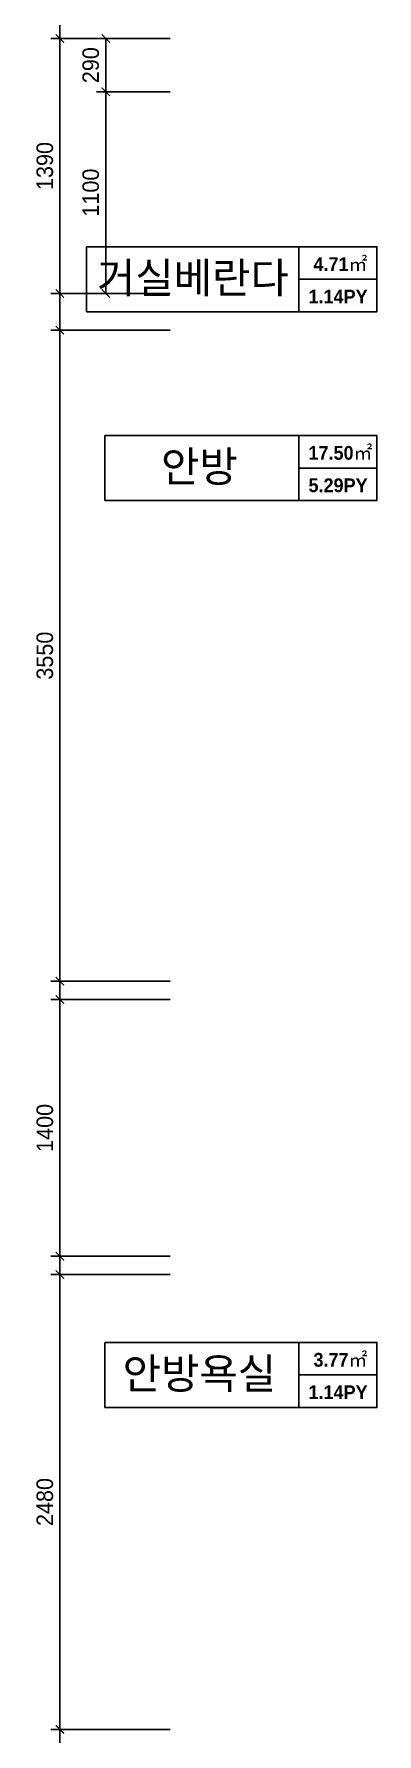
# Model space of a CAD drawing. Header units: millimetres. Extents: x -551172 to 232469, y -3435 to 261611.
# Drawn here: x 68138 to 70006, y 102900 to 112170 of the extents above; entities that cross this region are included whole.
import ezdxf
from ezdxf.enums import TextEntityAlignment as Align

# ---------------------------------------------------------------- set-up
doc = ezdxf.new("R2010")
doc.units = ezdxf.units.MM
doc.header["$LTSCALE"] = 10
doc.header["$PDMODE"] = 3
doc.layers.get('DEFPOINTS').update_dxf_attribs({"color": 248})
for name, color, linetype in [('0-ELC TEXT', 7, 'Continuous'), ('03-TEXT', 3, 'Continuous'), ('06-FUR', 6, 'Continuous'), ('07-DIM WAL', 5, 'Continuous'), ('_U+B808_U+C774_U+C5B4 2', 7, 'Continuous'), ('F-SYM', 7, 'Continuous'), ('FORM(YOURNAME)-11', 1, 'Continuous')]:
    doc.layers.add(name, color=color, linetype=linetype)
doc.styles.add('YOURNAME', font='HY울릉도M.TTF')
doc.styles.add('넥슨고딕', font='NEXONLv1GothicBold.ttf')
doc.styles.add('코레일둥고', font='Korail_Round_Gothic_Medium.ttf')
doc.linetypes.add('ZIGZAG', pattern='A,0.0001,-0.2,[131,ltypeshp.shx,S=0.2,R=0,X=-0.2,Y=0],-0.4,[131,ltypeshp.shx,S=0.2,R=180,X=0.2,Y=0],-0.2', length=0.8001)
doc.dimstyles.new('YOURNAME-50', dxfattribs={"dimscale": 50, "dimtxt": 1.8, "dimasz": 0.9, "dimexe": 1, "dimexo": 3, "dimgap": 0.7, "dimtad": 1, "dimdec": 0, "dimzin": 0, "dimdsep": 46, "dimtxsty": 'YOURNAME', "dimblk": 'ARCHTICK', "dimcen": 0, "dimclrd": 1, "dimclre": 1, "dimclrt": 7, "dimadec": 0, "dimazin": 0, "dimtfac": 1, "dimtdec": 0, "dimtix": 1, "dimtmove": 2, "dimatfit": 3, "dimldrblk": 'ARCHTICK', "dimfxl": 1, "dimtolj": 1, "dimtzin": 0, "dimarcsym": 0})

msp = doc.modelspace()

# ---------------------------------------------------------------- texts
at = {"layer": '03-TEXT'}
for s, height, style, p in [('4.71㎡', 75, '넥슨고딕', (69806.7, 110877.9)), ('거실베란다', 166.67, '코레일둥고', (69003.2, 110757.4)), ('1.14PY', 75, '넥슨고딕', (69793.9, 110701)), ('안방', 166.67, '코레일둥고', (69038.5, 109728.2)), ('17.50㎡', 75, '넥슨고딕', (69806.7, 109848.7)), ('5.29PY', 75, '넥슨고딕', (69793.9, 109671.8)), ('안방욕실', 166.67, '코레일둥고', (69038.5, 104782.9)), ('3.77㎡', 75, '넥슨고딕', (69806.7, 104903.4)), ('1.14PY', 75, '넥슨고딕', (69793.9, 104726.5))]:
    msp.add_text(s, height=height, dxfattribs=dict(at, style=style)).set_placement(p, align=Align.CENTER)

# ---------------------------------------------------------------- blocks, each defined once
blk = doc.blocks.new('_ArchTick')
at = {"color": 0, "linetype": 'ByBlock', "const_width": 0.15}
blk.add_lwpolyline([(-0.5, -0.5), (0.5, 0.5)], dxfattribs=at)
blk = doc.blocks.new('*D1127')
at = {"layer": '07-DIM WAL', "color": 1, "lineweight": -2, "transparency": 16777216}
for p, q in [((68878.9, 112145.3), (68228.9, 112145.3)), ((68278.9, 110755.3), (68278.9, 112145.3)), ((68878.9, 110755.3), (68228.9, 110755.3))]:
    blk.add_line(p, q, dxfattribs=at)
at = {"layer": 'DEFPOINTS', "color": 0, "transparency": 16777216}
for p in [(68278.9, 112145.3), (69028.9, 112145.3), (69028.9, 110755.3)]:
    blk.add_point(p, dxfattribs=at)
at = {"layer": '07-DIM WAL', "color": 1, "lineweight": -2, "transparency": 16777216, "xscale": 45, "yscale": 45, "zscale": 45}
for p, rotation in [((68278.9, 112145.3), 90), ((68278.9, 110755.3), 270)]:
    blk.add_blockref('_ArchTick', p, dxfattribs=dict(at, rotation=rotation))
at = {"layer": '07-DIM WAL', "color": 7, "transparency": 16777216, "insert": (68197, 111450.3), "char_height": 90, "attachment_point": 5, "rotation": 90, "style": 'YOURNAME'}
blk.add_mtext('\\A1;1390', dxfattribs=at)
blk = doc.blocks.new('*D1128')
at = {"layer": '07-DIM WAL', "color": 1, "lineweight": -2, "transparency": 16777216}
for p, q in [((68878.9, 111855.3), (68478.9, 111855.3)), ((68528.9, 110755.3), (68528.9, 111855.3)), ((68878.9, 110755.3), (68478.9, 110755.3))]:
    blk.add_line(p, q, dxfattribs=at)
at = {"layer": 'DEFPOINTS', "color": 0, "transparency": 16777216}
for p in [(68528.9, 111855.3), (69028.9, 111855.3), (69028.9, 110755.3)]:
    blk.add_point(p, dxfattribs=at)
at = {"layer": '07-DIM WAL', "color": 1, "lineweight": -2, "transparency": 16777216, "xscale": 45, "yscale": 45, "zscale": 45}
for p, rotation in [((68528.9, 111855.3), 90), ((68528.9, 110755.3), 270)]:
    blk.add_blockref('_ArchTick', p, dxfattribs=dict(at, rotation=rotation))
at = {"layer": '07-DIM WAL', "color": 7, "transparency": 16777216, "insert": (68447.1, 111305.3), "char_height": 90, "attachment_point": 5, "rotation": 90, "style": 'YOURNAME'}
blk.add_mtext('\\A1;1100', dxfattribs=at)
blk = doc.blocks.new('*D1129')
at = {"layer": '07-DIM WAL', "color": 1, "lineweight": -2, "transparency": 16777216}
for p, q in [((68878.9, 112145.3), (68478.9, 112145.3)), ((68528.9, 111855.3), (68528.9, 112145.3)), ((68878.9, 111855.3), (68478.9, 111855.3))]:
    blk.add_line(p, q, dxfattribs=at)
at = {"layer": 'DEFPOINTS', "color": 0, "transparency": 16777216}
for p in [(68528.9, 112145.3), (69028.9, 112145.3), (69028.9, 111855.3)]:
    blk.add_point(p, dxfattribs=at)
at = {"layer": '07-DIM WAL', "color": 1, "lineweight": -2, "transparency": 16777216, "xscale": 45, "yscale": 45, "zscale": 45}
for p, rotation in [((68528.9, 112145.3), 90), ((68528.9, 111855.3), 270)]:
    blk.add_blockref('_ArchTick', p, dxfattribs=dict(at, rotation=rotation))
at = {"layer": '07-DIM WAL', "color": 7, "transparency": 16777216, "insert": (68447, 112000.3), "char_height": 90, "attachment_point": 5, "rotation": 90, "style": 'YOURNAME'}
blk.add_mtext('\\A1;290', dxfattribs=at)
blk = doc.blocks.new('*D1130')
at = {"layer": '07-DIM WAL', "color": 1, "lineweight": -2, "transparency": 16777216}
for p, q in [((68878.9, 110555.3), (68228.9, 110555.3)), ((68278.9, 110555.3), (68278.9, 107005.3)), ((68878.9, 107005.3), (68228.9, 107005.3))]:
    blk.add_line(p, q, dxfattribs=at)
at = {"layer": 'DEFPOINTS', "color": 0, "transparency": 16777216}
for p in [(69028.9, 110555.3), (68278.9, 107005.3), (69028.9, 107005.3)]:
    blk.add_point(p, dxfattribs=at)
at = {"layer": '07-DIM WAL', "color": 1, "lineweight": -2, "transparency": 16777216, "xscale": 45, "yscale": 45, "zscale": 45}
for p, rotation in [((68278.9, 110555.3), 90), ((68278.9, 107005.3), 270)]:
    blk.add_blockref('_ArchTick', p, dxfattribs=dict(at, rotation=rotation))
at = {"layer": '07-DIM WAL', "color": 7, "transparency": 16777216, "insert": (68197.1, 108780.3), "char_height": 90, "attachment_point": 5, "rotation": 90, "style": 'YOURNAME'}
blk.add_mtext('\\A1;3550', dxfattribs=at)
blk = doc.blocks.new('*D1131')
at = {"layer": '07-DIM WAL', "color": 1, "lineweight": -2, "transparency": 16777216}
for p, q in [((68878.9, 106905.3), (68228.9, 106905.3)), ((68278.9, 106905.3), (68278.9, 105505.3)), ((68878.9, 105505.3), (68228.9, 105505.3))]:
    blk.add_line(p, q, dxfattribs=at)
at = {"layer": 'DEFPOINTS', "color": 0, "transparency": 16777216}
for p in [(69028.9, 106905.3), (68278.9, 105505.3), (69028.9, 105505.3)]:
    blk.add_point(p, dxfattribs=at)
at = {"layer": '07-DIM WAL', "color": 1, "lineweight": -2, "transparency": 16777216, "xscale": 45, "yscale": 45, "zscale": 45}
for p, rotation in [((68278.9, 106905.3), 90), ((68278.9, 105505.3), 270)]:
    blk.add_blockref('_ArchTick', p, dxfattribs=dict(at, rotation=rotation))
at = {"layer": '07-DIM WAL', "color": 7, "transparency": 16777216, "insert": (68197.1, 106205.3), "char_height": 90, "attachment_point": 5, "rotation": 90, "style": 'YOURNAME'}
blk.add_mtext('\\A1;1400', dxfattribs=at)
blk = doc.blocks.new('*D1132')
at = {"layer": '07-DIM WAL', "color": 1, "lineweight": -2, "transparency": 16777216}
for p, q in [((68878.9, 105405.3), (68228.9, 105405.3)), ((68278.9, 105405.3), (68278.9, 102925.3)), ((68878.9, 102925.3), (68228.9, 102925.3))]:
    blk.add_line(p, q, dxfattribs=at)
at = {"layer": 'DEFPOINTS', "color": 0, "transparency": 16777216}
for p in [(69028.9, 105405.3), (68278.9, 102925.3), (69028.9, 102925.3)]:
    blk.add_point(p, dxfattribs=at)
at = {"layer": '07-DIM WAL', "color": 1, "lineweight": -2, "transparency": 16777216, "xscale": 45, "yscale": 45, "zscale": 45}
for p, rotation in [((68278.9, 105405.3), 90), ((68278.9, 102925.3), 270)]:
    blk.add_blockref('_ArchTick', p, dxfattribs=dict(at, rotation=rotation))
at = {"layer": '07-DIM WAL', "color": 7, "transparency": 16777216, "insert": (68197, 104165.3), "char_height": 90, "attachment_point": 5, "rotation": 90, "style": 'YOURNAME'}
blk.add_mtext('\\A1;2480', dxfattribs=at)
blk = doc.blocks.new('block 29')
at = {"layer": '_U+B808_U+C774_U+C5B4 2'}
h = blk.add_hatch(color=35, dxfattribs=at)
h.dxf.hatch_style = 2
edge = h.paths.add_edge_path()
edge.add_spline(control_points=[(626.29, -130.32), (626.06, -130.35), (625.8, -130.36), (625.5, -130.36), (625.5, -130.36), (624.38, -130.36), (624.38, -130.36), (624.38, -130.36), (624.38, -130.21), (624.38, -130.21), (624.38, -130.21), (625.42, -130.21), (625.42, -130.21), (625.42, -130.21), (625.42, -129.89), (625.42, -129.89), (625.16, -129.88), (624.96, -129.84), (624.81, -129.76), (624.66, -129.68), (624.58, -129.57), (624.58, -129.44), (624.58, -129.3), (624.66, -129.19), (624.83, -129.1), (625, -129.02), (625.22, -128.98), (625.5, -128.98), (625.79, -128.98), (626.01, -129.02), (626.18, -129.1), (626.34, -129.19), (626.43, -129.3), (626.43, -129.44), (626.43, -129.57), (626.35, -129.68), (626.2, -129.76), (626.05, -129.84), (625.84, -129.89), (625.58, -129.89), (625.58, -129.89), (625.58, -130.21), (625.58, -130.21), (626.18, -130.2), (626.58, -130.16), (626.78, -130.07), (626.78, -130.07), (626.78, -130.22), (626.78, -130.22), (626.68, -130.27), (626.51, -130.3), (626.29, -130.32)], knot_values=[0, 0, 0, 0, 1, 1, 1, 2, 2, 2, 3, 3, 3, 4, 4, 4, 5, 5, 5, 6, 6, 6, 7, 7, 7, 8, 8, 8, 9, 9, 9, 10, 10, 10, 11, 11, 11, 12, 12, 12, 13, 13, 13, 14, 14, 14, 15, 15, 15, 16, 16, 16, 17, 17, 17, 17], degree=3, periodic=0)
h.paths.add_polyline_path([(626.62, -128.8), (624.41, -128.8), (624.41, -128.65), (625.41, -128.65), (625.41, -128.24), (625.58, -128.24), (625.58, -128.65), (626.62, -128.65)])
edge = h.paths.add_edge_path()
edge.add_spline(control_points=[(626.98, -130.76), (627.24, -130.83), (627.37, -130.96), (627.37, -131.13), (627.37, -131.3), (627.24, -131.42), (626.98, -131.5), (626.72, -131.57), (626.39, -131.61), (626, -131.61), (625.61, -131.61), (625.28, -131.57), (625.02, -131.5), (624.76, -131.42), (624.63, -131.3), (624.63, -131.13), (624.63, -130.96), (624.76, -130.83), (625.02, -130.76), (625.28, -130.68), (625.61, -130.65), (626, -130.65), (626.39, -130.65), (626.72, -130.68), (626.98, -130.76)], knot_values=[0, 0, 0, 0, 1, 1, 1, 2, 2, 2, 3, 3, 3, 4, 4, 4, 5, 5, 5, 6, 6, 6, 7, 7, 7, 8, 8, 8, 8], degree=3, periodic=0)
edge = h.paths.add_edge_path()
edge.add_spline(control_points=[(624.95, -129.67), (625.09, -129.72), (625.27, -129.75), (625.5, -129.75), (625.73, -129.75), (625.92, -129.72), (626.06, -129.67), (626.2, -129.61), (626.27, -129.53), (626.27, -129.44), (626.27, -129.34), (626.2, -129.27), (626.06, -129.21), (625.92, -129.15), (625.73, -129.13), (625.5, -129.13), (625.27, -129.13), (625.09, -129.15), (624.95, -129.21), (624.81, -129.27), (624.74, -129.34), (624.74, -129.44), (624.74, -129.53), (624.81, -129.61), (624.95, -129.67)], knot_values=[0, 0, 0, 0, 1, 1, 1, 2, 2, 2, 3, 3, 3, 4, 4, 4, 5, 5, 5, 6, 6, 6, 7, 7, 7, 8, 8, 8, 8], degree=3, periodic=0)
edge = h.paths.add_edge_path()
edge.add_spline(control_points=[(626.83, -131.38), (627.08, -131.33), (627.2, -131.25), (627.2, -131.13), (627.2, -131.01), (627.08, -130.92), (626.83, -130.87), (626.59, -130.82), (626.31, -130.79), (626, -130.79), (625.69, -130.79), (625.41, -130.82), (625.17, -130.87), (624.92, -130.92), (624.8, -131.01), (624.8, -131.13), (624.8, -131.25), (624.92, -131.33), (625.17, -131.38), (625.41, -131.44), (625.69, -131.46), (626, -131.46), (626.31, -131.46), (626.59, -131.44), (626.83, -131.38)], knot_values=[0, 0, 0, 0, 1, 1, 1, 2, 2, 2, 3, 3, 3, 4, 4, 4, 5, 5, 5, 6, 6, 6, 7, 7, 7, 8, 8, 8, 8], degree=3, periodic=0)
h.paths.add_polyline_path([(627.8, -129.28), (627.8, -129.43), (627.29, -129.43), (627.29, -130.53), (627.13, -130.53), (627.13, -128.32), (627.29, -128.32), (627.29, -129.28)])
h = blk.add_hatch(color=35, dxfattribs=at)
h.dxf.hatch_style = 2
h.paths.add_polyline_path([(633.67, -129.92), (630.41, -129.92), (630.41, -129.77), (633.67, -129.77)])
h.paths.add_polyline_path([(633.4, -129.51), (633.24, -129.51), (633.24, -128.55), (630.66, -128.55), (630.66, -128.4), (633.4, -128.4)])
h.paths.add_polyline_path([(633.41, -131.54), (630.67, -131.54), (630.67, -130.36), (633.41, -130.36)])
h.paths.add_polyline_path([(633.25, -131.39), (633.25, -130.51), (630.83, -130.51), (630.83, -131.39)])
h = blk.add_hatch(color=35, dxfattribs=at)
h.dxf.hatch_style = 2
h.paths.add_polyline_path([(639.69, -130.16), (639.69, -130.31), (636.44, -130.31), (636.44, -130.16), (637.98, -130.16), (637.98, -129.51), (638.15, -129.51), (638.15, -130.16)])
edge = h.paths.add_edge_path()
edge.add_spline(control_points=[(637.36, -129.47), (637.09, -129.61), (636.83, -129.68), (636.58, -129.68), (636.58, -129.68), (636.58, -129.53), (636.58, -129.53), (636.8, -129.52), (637.02, -129.46), (637.24, -129.35), (637.47, -129.24), (637.66, -129.08), (637.83, -128.89), (638, -128.7), (638.1, -128.49), (638.15, -128.26), (638.15, -128.26), (638.31, -128.28), (638.31, -128.28), (638.27, -128.46), (638.21, -128.63), (638.1, -128.79), (638.1, -128.79), (639.55, -129.58), (639.55, -129.58), (639.55, -129.58), (639.48, -129.71), (639.48, -129.71), (639.48, -129.71), (638.01, -128.93), (638.01, -128.93), (637.84, -129.15), (637.62, -129.33), (637.36, -129.47)], knot_values=[0, 0, 0, 0, 1, 1, 1, 2, 2, 2, 3, 3, 3, 4, 4, 4, 5, 5, 5, 6, 6, 6, 7, 7, 7, 8, 8, 8, 9, 9, 9, 10, 10, 10, 11, 11, 11, 11], degree=3, periodic=0)
h.paths.add_polyline_path([(636.86, -131.39), (639.51, -131.39), (639.51, -131.54), (636.7, -131.54), (636.7, -130.65), (636.86, -130.65)])
h = blk.add_hatch(color=35, dxfattribs=at)
h.dxf.hatch_style = 2
edge = h.paths.add_edge_path()
edge.add_spline(control_points=[(644.09, -128.5), (644.24, -128.59), (644.35, -128.7), (644.43, -128.84), (644.51, -128.98), (644.55, -129.14), (644.55, -129.31), (644.55, -129.49), (644.51, -129.65), (644.43, -129.79), (644.35, -129.93), (644.24, -130.04), (644.09, -130.13), (643.93, -130.21), (643.75, -130.25), (643.54, -130.25), (643.33, -130.25), (643.15, -130.21), (643, -130.13), (642.85, -130.04), (642.73, -129.93), (642.65, -129.79), (642.57, -129.65), (642.53, -129.49), (642.53, -129.31), (642.53, -129.14), (642.57, -128.98), (642.65, -128.84), (642.73, -128.7), (642.85, -128.59), (643, -128.5), (643.15, -128.42), (643.33, -128.38), (643.54, -128.38), (643.75, -128.38), (643.93, -128.42), (644.09, -128.5)], knot_values=[0, 0, 0, 0, 1, 1, 1, 2, 2, 2, 3, 3, 3, 4, 4, 4, 5, 5, 5, 6, 6, 6, 7, 7, 7, 8, 8, 8, 9, 9, 9, 10, 10, 10, 11, 11, 11, 12, 12, 12, 12], degree=3, periodic=0)
edge = h.paths.add_edge_path()
edge.add_spline(control_points=[(643.1, -128.62), (642.97, -128.69), (642.87, -128.78), (642.8, -128.9), (642.73, -129.02), (642.7, -129.16), (642.7, -129.31), (642.7, -129.47), (642.73, -129.61), (642.8, -129.73), (642.87, -129.85), (642.97, -129.94), (643.1, -130.01), (643.23, -130.07), (643.38, -130.11), (643.54, -130.11), (643.71, -130.11), (643.86, -130.07), (643.99, -130.01), (644.12, -129.94), (644.21, -129.85), (644.28, -129.73), (644.35, -129.61), (644.39, -129.47), (644.39, -129.31), (644.39, -129.16), (644.35, -129.02), (644.28, -128.9), (644.21, -128.78), (644.12, -128.69), (643.99, -128.62), (643.86, -128.56), (643.71, -128.52), (643.54, -128.52), (643.38, -128.52), (643.23, -128.56), (643.1, -128.62)], knot_values=[0, 0, 0, 0, 1, 1, 1, 2, 2, 2, 3, 3, 3, 4, 4, 4, 5, 5, 5, 6, 6, 6, 7, 7, 7, 8, 8, 8, 9, 9, 9, 10, 10, 10, 11, 11, 11, 12, 12, 12, 12], degree=3, periodic=0)
h.paths.add_polyline_path([(642.98, -131.39), (645.58, -131.39), (645.58, -131.54), (642.82, -131.54), (642.82, -130.53), (642.98, -130.53)])
h.paths.add_polyline_path([(645.45, -130.78), (645.29, -130.78), (645.29, -128.32), (645.45, -128.32)])
h = blk.add_hatch(color=35, dxfattribs=at)
h.dxf.hatch_style = 2
edge = h.paths.add_edge_path()
edge.add_spline(control_points=[(649.11, -131.24), (649.37, -131.24), (649.58, -131.22), (649.75, -131.19), (649.92, -131.17), (650.08, -131.12), (650.22, -131.05), (650.22, -131.05), (650.22, -131.21), (650.22, -131.21), (649.97, -131.33), (649.61, -131.39), (649.13, -131.39), (649.13, -131.39), (648.63, -131.39), (648.63, -131.39), (648.63, -131.39), (648.63, -128.48), (648.63, -128.48), (648.63, -128.48), (650.06, -128.48), (650.06, -128.48), (650.06, -128.48), (650.06, -128.63), (650.06, -128.63), (650.06, -128.63), (648.79, -128.63), (648.79, -128.63), (648.79, -128.63), (648.79, -129.81), (648.79, -129.81), (648.79, -129.81), (649.87, -129.81), (649.87, -129.81), (649.87, -129.81), (649.87, -129.96), (649.87, -129.96), (649.87, -129.96), (648.79, -129.96), (648.79, -129.96), (648.79, -129.96), (648.79, -131.24), (648.79, -131.24), (648.79, -131.24), (649.11, -131.24), (649.11, -131.24)], knot_values=[0, 0, 0, 0, 1, 1, 1, 2, 2, 2, 3, 3, 3, 4, 4, 4, 5, 5, 5, 6, 6, 6, 7, 7, 7, 8, 8, 8, 9, 9, 9, 10, 10, 10, 11, 11, 11, 12, 12, 12, 13, 13, 13, 14, 14, 14, 15, 15, 15, 15], degree=3, periodic=0)
h.paths.add_polyline_path([(650.64, -128.35), (650.8, -128.35), (650.8, -131.56), (650.64, -131.56), (650.64, -129.94), (650.06, -129.94), (650.06, -129.79), (650.64, -129.79)])
h.paths.add_polyline_path([(651.57, -128.32), (651.57, -131.62), (651.41, -131.62), (651.41, -128.32)])
h = blk.add_hatch(color=35, dxfattribs=at)
h.dxf.hatch_style = 2
edge = h.paths.add_edge_path()
edge.add_spline(control_points=[(656.55, -129.97), (656.55, -129.97), (654.9, -129.97), (654.9, -129.97), (654.9, -129.97), (654.9, -131.24), (654.9, -131.24), (654.9, -131.24), (656.08, -131.24), (656.08, -131.24), (656.23, -131.24), (656.39, -131.22), (656.55, -131.19), (656.7, -131.17), (656.83, -131.13), (656.93, -131.08), (656.93, -131.08), (656.93, -131.23), (656.93, -131.23), (656.83, -131.28), (656.71, -131.32), (656.55, -131.34), (656.4, -131.37), (656.24, -131.39), (656.08, -131.39), (656.08, -131.39), (654.74, -131.39), (654.74, -131.39), (654.74, -131.39), (654.74, -129.82), (654.74, -129.82), (654.74, -129.82), (656.39, -129.82), (656.39, -129.82), (656.39, -129.82), (656.39, -128.63), (656.39, -128.63), (656.39, -128.63), (654.73, -128.63), (654.73, -128.63), (654.73, -128.63), (654.73, -128.48), (654.73, -128.48), (654.73, -128.48), (656.55, -128.48), (656.55, -128.48), (656.55, -128.48), (656.55, -129.97), (656.55, -129.97)], knot_values=[0, 0, 0, 0, 1, 1, 1, 2, 2, 2, 3, 3, 3, 4, 4, 4, 5, 5, 5, 6, 6, 6, 7, 7, 7, 8, 8, 8, 9, 9, 9, 10, 10, 10, 11, 11, 11, 12, 12, 12, 13, 13, 13, 14, 14, 14, 15, 15, 15, 16, 16, 16, 16], degree=3, periodic=0)
h.paths.add_polyline_path([(657.51, -131.62), (657.34, -131.62), (657.34, -128.32), (657.51, -128.32)])
h = blk.add_hatch(color=35, dxfattribs=at)
h.dxf.hatch_style = 2
edge = h.paths.add_edge_path()
edge.add_spline(control_points=[(663.56, -128.32), (663.56, -128.32), (663.56, -131.62), (663.56, -131.62), (663.56, -131.62), (663.4, -131.62), (663.4, -131.62), (663.4, -131.62), (663.4, -129.94), (663.4, -129.94), (663.4, -129.94), (662.6, -129.94), (662.6, -129.94), (662.6, -130.27), (662.56, -130.54), (662.48, -130.77), (662.4, -130.99), (662.29, -131.16), (662.14, -131.27), (662, -131.38), (661.84, -131.43), (661.65, -131.43), (661.47, -131.43), (661.3, -131.38), (661.16, -131.27), (661.02, -131.16), (660.91, -130.99), (660.82, -130.76), (660.74, -130.54), (660.7, -130.26), (660.7, -129.93), (660.7, -129.6), (660.74, -129.33), (660.82, -129.1), (660.91, -128.88), (661.02, -128.71), (661.16, -128.6), (661.3, -128.49), (661.47, -128.43), (661.65, -128.43), (661.83, -128.43), (661.99, -128.48), (662.13, -128.58), (662.26, -128.68), (662.37, -128.83), (662.46, -129.04), (662.54, -129.24), (662.59, -129.5), (662.6, -129.79), (662.6, -129.79), (663.4, -129.79), (663.4, -129.79), (663.4, -129.79), (663.4, -128.32), (663.4, -128.32), (663.4, -128.32), (663.56, -128.32), (663.56, -128.32)], knot_values=[0, 0, 0, 0, 1, 1, 1, 2, 2, 2, 3, 3, 3, 4, 4, 4, 5, 5, 5, 6, 6, 6, 7, 7, 7, 8, 8, 8, 9, 9, 9, 10, 10, 10, 11, 11, 11, 12, 12, 12, 13, 13, 13, 14, 14, 14, 15, 15, 15, 16, 16, 16, 17, 17, 17, 18, 18, 18, 19, 19, 19, 19], degree=3, periodic=0)
edge = h.paths.add_edge_path()
edge.add_spline(control_points=[(662.06, -131.13), (662.18, -131.03), (662.27, -130.88), (662.34, -130.68), (662.4, -130.48), (662.44, -130.23), (662.44, -129.93), (662.44, -129.64), (662.4, -129.39), (662.34, -129.19), (662.27, -128.98), (662.18, -128.83), (662.06, -128.73), (661.94, -128.63), (661.8, -128.58), (661.65, -128.58), (661.5, -128.58), (661.37, -128.63), (661.25, -128.73), (661.13, -128.83), (661.04, -128.98), (660.97, -129.19), (660.9, -129.39), (660.87, -129.64), (660.87, -129.93), (660.87, -130.23), (660.9, -130.48), (660.97, -130.68), (661.04, -130.88), (661.13, -131.03), (661.25, -131.13), (661.37, -131.23), (661.5, -131.28), (661.65, -131.28), (661.8, -131.28), (661.94, -131.23), (662.06, -131.13)], knot_values=[0, 0, 0, 0, 1, 1, 1, 2, 2, 2, 3, 3, 3, 4, 4, 4, 5, 5, 5, 6, 6, 6, 7, 7, 7, 8, 8, 8, 9, 9, 9, 10, 10, 10, 11, 11, 11, 12, 12, 12, 12], degree=3, periodic=0)
at = {"layer": '_U+B808_U+C774_U+C5B4 2', "lineweight": 0}
for points in [[(626.62, -128.8), (624.41, -128.8), (624.41, -128.65), (625.41, -128.65), (625.41, -128.24), (625.58, -128.24), (625.58, -128.65), (626.62, -128.65), (626.62, -128.8)], [(627.8, -129.28), (627.8, -129.43), (627.29, -129.43), (627.29, -130.53), (627.13, -130.53), (627.13, -128.32), (627.29, -128.32), (627.29, -129.28), (627.8, -129.28)], [(633.4, -129.51), (633.24, -129.51), (633.24, -128.55), (630.66, -128.55), (630.66, -128.4), (633.4, -128.4), (633.4, -129.51)], [(645.45, -130.78), (645.29, -130.78), (645.29, -128.32), (645.45, -128.32), (645.45, -130.78)], [(650.64, -128.35), (650.8, -128.35), (650.8, -131.56), (650.64, -131.56), (650.64, -129.94), (650.06, -129.94), (650.06, -129.79), (650.64, -129.79), (650.64, -128.35)], [(651.57, -128.32), (651.57, -131.62), (651.41, -131.62), (651.41, -128.32), (651.57, -128.32)], [(657.51, -131.62), (657.34, -131.62), (657.34, -128.32), (657.51, -128.32), (657.51, -131.62)], [(633.67, -129.92), (630.41, -129.92), (630.41, -129.77), (633.67, -129.77), (633.67, -129.92)], [(633.41, -131.54), (630.67, -131.54), (630.67, -130.36), (633.41, -130.36), (633.41, -131.54)], [(633.25, -131.39), (633.25, -130.51), (630.83, -130.51), (630.83, -131.39), (633.25, -131.39)], [(639.69, -130.16), (639.69, -130.31), (636.44, -130.31), (636.44, -130.16), (637.98, -130.16), (637.98, -129.51), (638.15, -129.51), (638.15, -130.16), (639.69, -130.16)], [(636.86, -131.39), (639.51, -131.39), (639.51, -131.54), (636.7, -131.54), (636.7, -130.65), (636.86, -130.65), (636.86, -131.39)], [(642.98, -131.39), (645.58, -131.39), (645.58, -131.54), (642.82, -131.54), (642.82, -130.53), (642.98, -130.53), (642.98, -131.39)]]:
    blk.add_lwpolyline(points, dxfattribs=at)
for points, knots in [([(637.36, -129.47), (637.09, -129.61), (636.83, -129.68), (636.58, -129.68), (636.58, -129.68), (636.58, -129.53), (636.58, -129.53), (636.8, -129.52), (637.02, -129.46), (637.24, -129.35), (637.47, -129.24), (637.66, -129.08), (637.83, -128.89), (638, -128.7), (638.1, -128.49), (638.15, -128.26), (638.15, -128.26), (638.31, -128.28), (638.31, -128.28), (638.27, -128.46), (638.21, -128.63), (638.1, -128.79), (638.1, -128.79), (639.55, -129.58), (639.55, -129.58), (639.55, -129.58), (639.48, -129.71), (639.48, -129.71), (639.48, -129.71), (638.01, -128.93), (638.01, -128.93), (637.84, -129.15), (637.62, -129.33), (637.36, -129.47)], [0, 0, 0, 0, 1, 1, 1, 2, 2, 2, 3, 3, 3, 4, 4, 4, 5, 5, 5, 6, 6, 6, 7, 7, 7, 8, 8, 8, 9, 9, 9, 10, 10, 10, 11, 11, 11, 11]), ([(644.09, -128.5), (644.24, -128.59), (644.35, -128.7), (644.43, -128.84), (644.51, -128.98), (644.55, -129.14), (644.55, -129.31), (644.55, -129.49), (644.51, -129.65), (644.43, -129.79), (644.35, -129.93), (644.24, -130.04), (644.09, -130.13), (643.93, -130.21), (643.75, -130.25), (643.54, -130.25), (643.33, -130.25), (643.15, -130.21), (643, -130.13), (642.85, -130.04), (642.73, -129.93), (642.65, -129.79), (642.57, -129.65), (642.53, -129.49), (642.53, -129.31), (642.53, -129.14), (642.57, -128.98), (642.65, -128.84), (642.73, -128.7), (642.85, -128.59), (643, -128.5), (643.15, -128.42), (643.33, -128.38), (643.54, -128.38), (643.75, -128.38), (643.93, -128.42), (644.09, -128.5)], [0, 0, 0, 0, 1, 1, 1, 2, 2, 2, 3, 3, 3, 4, 4, 4, 5, 5, 5, 6, 6, 6, 7, 7, 7, 8, 8, 8, 9, 9, 9, 10, 10, 10, 11, 11, 11, 12, 12, 12, 12]), ([(643.1, -128.62), (642.97, -128.69), (642.87, -128.78), (642.8, -128.9), (642.73, -129.02), (642.7, -129.16), (642.7, -129.31), (642.7, -129.47), (642.73, -129.61), (642.8, -129.73), (642.87, -129.85), (642.97, -129.94), (643.1, -130.01), (643.23, -130.07), (643.38, -130.11), (643.54, -130.11), (643.71, -130.11), (643.86, -130.07), (643.99, -130.01), (644.12, -129.94), (644.21, -129.85), (644.28, -129.73), (644.35, -129.61), (644.39, -129.47), (644.39, -129.31), (644.39, -129.16), (644.35, -129.02), (644.28, -128.9), (644.21, -128.78), (644.12, -128.69), (643.99, -128.62), (643.86, -128.56), (643.71, -128.52), (643.54, -128.52), (643.38, -128.52), (643.23, -128.56), (643.1, -128.62)], [0, 0, 0, 0, 1, 1, 1, 2, 2, 2, 3, 3, 3, 4, 4, 4, 5, 5, 5, 6, 6, 6, 7, 7, 7, 8, 8, 8, 9, 9, 9, 10, 10, 10, 11, 11, 11, 12, 12, 12, 12]), ([(649.11, -131.24), (649.37, -131.24), (649.58, -131.22), (649.75, -131.19), (649.92, -131.17), (650.08, -131.12), (650.22, -131.05), (650.22, -131.05), (650.22, -131.21), (650.22, -131.21), (649.97, -131.33), (649.61, -131.39), (649.13, -131.39), (649.13, -131.39), (648.63, -131.39), (648.63, -131.39), (648.63, -131.39), (648.63, -128.48), (648.63, -128.48), (648.63, -128.48), (650.06, -128.48), (650.06, -128.48), (650.06, -128.48), (650.06, -128.63), (650.06, -128.63), (650.06, -128.63), (648.79, -128.63), (648.79, -128.63), (648.79, -128.63), (648.79, -129.81), (648.79, -129.81), (648.79, -129.81), (649.87, -129.81), (649.87, -129.81), (649.87, -129.81), (649.87, -129.96), (649.87, -129.96), (649.87, -129.96), (648.79, -129.96), (648.79, -129.96), (648.79, -129.96), (648.79, -131.24), (648.79, -131.24), (648.79, -131.24), (649.11, -131.24), (649.11, -131.24)], [0, 0, 0, 0, 1, 1, 1, 2, 2, 2, 3, 3, 3, 4, 4, 4, 5, 5, 5, 6, 6, 6, 7, 7, 7, 8, 8, 8, 9, 9, 9, 10, 10, 10, 11, 11, 11, 12, 12, 12, 13, 13, 13, 14, 14, 14, 15, 15, 15, 15]), ([(656.55, -129.97), (656.55, -129.97), (654.9, -129.97), (654.9, -129.97), (654.9, -129.97), (654.9, -131.24), (654.9, -131.24), (654.9, -131.24), (656.08, -131.24), (656.08, -131.24), (656.23, -131.24), (656.39, -131.22), (656.55, -131.19), (656.7, -131.17), (656.83, -131.13), (656.93, -131.08), (656.93, -131.08), (656.93, -131.23), (656.93, -131.23), (656.83, -131.28), (656.71, -131.32), (656.55, -131.34), (656.4, -131.37), (656.24, -131.39), (656.08, -131.39), (656.08, -131.39), (654.74, -131.39), (654.74, -131.39), (654.74, -131.39), (654.74, -129.82), (654.74, -129.82), (654.74, -129.82), (656.39, -129.82), (656.39, -129.82), (656.39, -129.82), (656.39, -128.63), (656.39, -128.63), (656.39, -128.63), (654.73, -128.63), (654.73, -128.63), (654.73, -128.63), (654.73, -128.48), (654.73, -128.48), (654.73, -128.48), (656.55, -128.48), (656.55, -128.48), (656.55, -128.48), (656.55, -129.97), (656.55, -129.97)], [0, 0, 0, 0, 1, 1, 1, 2, 2, 2, 3, 3, 3, 4, 4, 4, 5, 5, 5, 6, 6, 6, 7, 7, 7, 8, 8, 8, 9, 9, 9, 10, 10, 10, 11, 11, 11, 12, 12, 12, 13, 13, 13, 14, 14, 14, 15, 15, 15, 16, 16, 16, 16]), ([(663.56, -128.32), (663.56, -128.32), (663.56, -131.62), (663.56, -131.62), (663.56, -131.62), (663.4, -131.62), (663.4, -131.62), (663.4, -131.62), (663.4, -129.94), (663.4, -129.94), (663.4, -129.94), (662.6, -129.94), (662.6, -129.94), (662.6, -130.27), (662.56, -130.54), (662.48, -130.77), (662.4, -130.99), (662.29, -131.16), (662.14, -131.27), (662, -131.38), (661.84, -131.43), (661.65, -131.43), (661.47, -131.43), (661.3, -131.38), (661.16, -131.27), (661.02, -131.16), (660.91, -130.99), (660.82, -130.76), (660.74, -130.54), (660.7, -130.26), (660.7, -129.93), (660.7, -129.6), (660.74, -129.33), (660.82, -129.1), (660.91, -128.88), (661.02, -128.71), (661.16, -128.6), (661.3, -128.49), (661.47, -128.43), (661.65, -128.43), (661.83, -128.43), (661.99, -128.48), (662.13, -128.58), (662.26, -128.68), (662.37, -128.83), (662.46, -129.04), (662.54, -129.24), (662.59, -129.5), (662.6, -129.79), (662.6, -129.79), (663.4, -129.79), (663.4, -129.79), (663.4, -129.79), (663.4, -128.32), (663.4, -128.32), (663.4, -128.32), (663.56, -128.32), (663.56, -128.32)], [0, 0, 0, 0, 1, 1, 1, 2, 2, 2, 3, 3, 3, 4, 4, 4, 5, 5, 5, 6, 6, 6, 7, 7, 7, 8, 8, 8, 9, 9, 9, 10, 10, 10, 11, 11, 11, 12, 12, 12, 13, 13, 13, 14, 14, 14, 15, 15, 15, 16, 16, 16, 17, 17, 17, 18, 18, 18, 19, 19, 19, 19]), ([(626.29, -130.32), (626.06, -130.35), (625.8, -130.36), (625.5, -130.36), (625.5, -130.36), (624.38, -130.36), (624.38, -130.36), (624.38, -130.36), (624.38, -130.21), (624.38, -130.21), (624.38, -130.21), (625.42, -130.21), (625.42, -130.21), (625.42, -130.21), (625.42, -129.89), (625.42, -129.89), (625.16, -129.88), (624.96, -129.84), (624.81, -129.76), (624.66, -129.68), (624.58, -129.57), (624.58, -129.44), (624.58, -129.3), (624.66, -129.19), (624.83, -129.1), (625, -129.02), (625.22, -128.98), (625.5, -128.98), (625.79, -128.98), (626.01, -129.02), (626.18, -129.1), (626.34, -129.19), (626.43, -129.3), (626.43, -129.44), (626.43, -129.57), (626.35, -129.68), (626.2, -129.76), (626.05, -129.84), (625.84, -129.89), (625.58, -129.89), (625.58, -129.89), (625.58, -130.21), (625.58, -130.21), (626.18, -130.2), (626.58, -130.16), (626.78, -130.07), (626.78, -130.07), (626.78, -130.22), (626.78, -130.22), (626.68, -130.27), (626.51, -130.3), (626.29, -130.32)], [0, 0, 0, 0, 1, 1, 1, 2, 2, 2, 3, 3, 3, 4, 4, 4, 5, 5, 5, 6, 6, 6, 7, 7, 7, 8, 8, 8, 9, 9, 9, 10, 10, 10, 11, 11, 11, 12, 12, 12, 13, 13, 13, 14, 14, 14, 15, 15, 15, 16, 16, 16, 17, 17, 17, 17]), ([(626.98, -130.76), (627.24, -130.83), (627.37, -130.96), (627.37, -131.13), (627.37, -131.3), (627.24, -131.42), (626.98, -131.5), (626.72, -131.57), (626.39, -131.61), (626, -131.61), (625.61, -131.61), (625.28, -131.57), (625.02, -131.5), (624.76, -131.42), (624.63, -131.3), (624.63, -131.13), (624.63, -130.96), (624.76, -130.83), (625.02, -130.76), (625.28, -130.68), (625.61, -130.65), (626, -130.65), (626.39, -130.65), (626.72, -130.68), (626.98, -130.76)], [0, 0, 0, 0, 1, 1, 1, 2, 2, 2, 3, 3, 3, 4, 4, 4, 5, 5, 5, 6, 6, 6, 7, 7, 7, 8, 8, 8, 8]), ([(624.95, -129.67), (625.09, -129.72), (625.27, -129.75), (625.5, -129.75), (625.73, -129.75), (625.92, -129.72), (626.06, -129.67), (626.2, -129.61), (626.27, -129.53), (626.27, -129.44), (626.27, -129.34), (626.2, -129.27), (626.06, -129.21), (625.92, -129.15), (625.73, -129.13), (625.5, -129.13), (625.27, -129.13), (625.09, -129.15), (624.95, -129.21), (624.81, -129.27), (624.74, -129.34), (624.74, -129.44), (624.74, -129.53), (624.81, -129.61), (624.95, -129.67)], [0, 0, 0, 0, 1, 1, 1, 2, 2, 2, 3, 3, 3, 4, 4, 4, 5, 5, 5, 6, 6, 6, 7, 7, 7, 8, 8, 8, 8]), ([(626.83, -131.38), (627.08, -131.33), (627.2, -131.25), (627.2, -131.13), (627.2, -131.01), (627.08, -130.92), (626.83, -130.87), (626.59, -130.82), (626.31, -130.79), (626, -130.79), (625.69, -130.79), (625.41, -130.82), (625.17, -130.87), (624.92, -130.92), (624.8, -131.01), (624.8, -131.13), (624.8, -131.25), (624.92, -131.33), (625.17, -131.38), (625.41, -131.44), (625.69, -131.46), (626, -131.46), (626.31, -131.46), (626.59, -131.44), (626.83, -131.38)], [0, 0, 0, 0, 1, 1, 1, 2, 2, 2, 3, 3, 3, 4, 4, 4, 5, 5, 5, 6, 6, 6, 7, 7, 7, 8, 8, 8, 8]), ([(662.06, -131.13), (662.18, -131.03), (662.27, -130.88), (662.34, -130.68), (662.4, -130.48), (662.44, -130.23), (662.44, -129.93), (662.44, -129.64), (662.4, -129.39), (662.34, -129.19), (662.27, -128.98), (662.18, -128.83), (662.06, -128.73), (661.94, -128.63), (661.8, -128.58), (661.65, -128.58), (661.5, -128.58), (661.37, -128.63), (661.25, -128.73), (661.13, -128.83), (661.04, -128.98), (660.97, -129.19), (660.9, -129.39), (660.87, -129.64), (660.87, -129.93), (660.87, -130.23), (660.9, -130.48), (660.97, -130.68), (661.04, -130.88), (661.13, -131.03), (661.25, -131.13), (661.37, -131.23), (661.5, -131.28), (661.65, -131.28), (661.8, -131.28), (661.94, -131.23), (662.06, -131.13)], [0, 0, 0, 0, 1, 1, 1, 2, 2, 2, 3, 3, 3, 4, 4, 4, 5, 5, 5, 6, 6, 6, 7, 7, 7, 8, 8, 8, 9, 9, 9, 10, 10, 10, 11, 11, 11, 12, 12, 12, 12])]:
    blk.add_open_spline(points, degree=3, knots=knots, dxfattribs=at)
blk = doc.blocks.new('block 30')
at = {"layer": '_U+B808_U+C774_U+C5B4 2'}
h = blk.add_hatch(color=35, dxfattribs=at)
h.dxf.hatch_style = 2
edge = h.paths.add_edge_path()
edge.add_spline(control_points=[(637.53, -105.82), (638.78, -106.37), (639.83, -107.12), (640.66, -108.08), (641.5, -109.03), (642.06, -110.11), (642.35, -111.29), (642.35, -111.29), (641.36, -111.29), (641.36, -111.29), (641.11, -110.26), (640.6, -109.33), (639.84, -108.5), (639.08, -107.68), (638.14, -107.03), (637.02, -106.57), (635.9, -106.11), (634.7, -105.88), (633.42, -105.88), (631.78, -105.88), (630.32, -106.25), (629.04, -106.99), (627.76, -107.73), (626.76, -108.76), (626.05, -110.08), (625.33, -111.4), (624.97, -112.88), (624.97, -114.53), (624.97, -116.2), (625.33, -117.69), (626.05, -119), (626.76, -120.31), (627.77, -121.34), (629.05, -122.08), (630.34, -122.82), (631.82, -123.19), (633.49, -123.19), (634.98, -123.19), (636.34, -122.87), (637.56, -122.23), (638.78, -121.59), (639.75, -120.69), (640.47, -119.53), (641.18, -118.38), (641.57, -117.05), (641.61, -115.55), (641.61, -115.55), (632.88, -115.55), (632.88, -115.55), (632.88, -115.55), (632.88, -114.65), (632.88, -114.65), (632.88, -114.65), (642.63, -114.65), (642.63, -114.65), (642.63, -114.65), (642.63, -115.25), (642.63, -115.25), (642.63, -116.97), (642.23, -118.49), (641.42, -119.84), (640.6, -121.18), (639.49, -122.22), (638.08, -122.96), (636.67, -123.7), (635.11, -124.07), (633.39, -124.07), (631.57, -124.07), (629.95, -123.66), (628.52, -122.85), (627.09, -122.03), (625.98, -120.89), (625.18, -119.44), (624.37, -117.99), (623.97, -116.36), (623.97, -114.53), (623.97, -112.71), (624.37, -111.08), (625.18, -109.63), (625.98, -108.18), (627.09, -107.04), (628.52, -106.22), (629.95, -105.41), (631.57, -105), (633.39, -105), (634.89, -105), (636.27, -105.27), (637.53, -105.82)], knot_values=[0, 0, 0, 0, 1, 1, 1, 2, 2, 2, 3, 3, 3, 4, 4, 4, 5, 5, 5, 6, 6, 6, 7, 7, 7, 8, 8, 8, 9, 9, 9, 10, 10, 10, 11, 11, 11, 12, 12, 12, 13, 13, 13, 14, 14, 14, 15, 15, 15, 16, 16, 16, 17, 17, 17, 18, 18, 18, 19, 19, 19, 20, 20, 20, 21, 21, 21, 22, 22, 22, 23, 23, 23, 24, 24, 24, 25, 25, 25, 26, 26, 26, 27, 27, 27, 28, 28, 28, 29, 29, 29, 29], degree=3, periodic=0)
h = blk.add_hatch(color=35, dxfattribs=at)
h.dxf.hatch_style = 2
h.paths.add_polyline_path([(646.36, -105.39), (647.49, -105.39), (655.18, -119.56), (662.86, -105.39), (663.97, -105.39), (663.97, -123.68), (662.98, -123.68), (662.98, -107.17), (655.73, -120.53), (654.6, -120.53), (647.35, -107.17), (647.35, -123.68), (646.36, -123.68)])
at = {"layer": '_U+B808_U+C774_U+C5B4 2', "lineweight": 0}
blk.add_lwpolyline([(646.36, -105.39), (647.49, -105.39), (655.18, -119.56), (662.86, -105.39), (663.97, -105.39), (663.97, -123.68), (662.98, -123.68), (662.98, -107.17), (655.73, -120.53), (654.6, -120.53), (647.35, -107.17), (647.35, -123.68), (646.36, -123.68), (646.36, -105.39)], dxfattribs=at)
blk.add_open_spline([(637.53, -105.82), (638.78, -106.37), (639.83, -107.12), (640.66, -108.08), (641.5, -109.03), (642.06, -110.11), (642.35, -111.29), (642.35, -111.29), (641.36, -111.29), (641.36, -111.29), (641.11, -110.26), (640.6, -109.33), (639.84, -108.5), (639.08, -107.68), (638.14, -107.03), (637.02, -106.57), (635.9, -106.11), (634.7, -105.88), (633.42, -105.88), (631.78, -105.88), (630.32, -106.25), (629.04, -106.99), (627.76, -107.73), (626.76, -108.76), (626.05, -110.08), (625.33, -111.4), (624.97, -112.88), (624.97, -114.53), (624.97, -116.2), (625.33, -117.69), (626.05, -119), (626.76, -120.31), (627.77, -121.34), (629.05, -122.08), (630.34, -122.82), (631.82, -123.19), (633.49, -123.19), (634.98, -123.19), (636.34, -122.87), (637.56, -122.23), (638.78, -121.59), (639.75, -120.69), (640.47, -119.53), (641.18, -118.38), (641.57, -117.05), (641.61, -115.55), (641.61, -115.55), (632.88, -115.55), (632.88, -115.55), (632.88, -115.55), (632.88, -114.65), (632.88, -114.65), (632.88, -114.65), (642.63, -114.65), (642.63, -114.65), (642.63, -114.65), (642.63, -115.25), (642.63, -115.25), (642.63, -116.97), (642.23, -118.49), (641.42, -119.84), (640.6, -121.18), (639.49, -122.22), (638.08, -122.96), (636.67, -123.7), (635.11, -124.07), (633.39, -124.07), (631.57, -124.07), (629.95, -123.66), (628.52, -122.85), (627.09, -122.03), (625.98, -120.89), (625.18, -119.44), (624.37, -117.99), (623.97, -116.36), (623.97, -114.53), (623.97, -112.71), (624.37, -111.08), (625.18, -109.63), (625.98, -108.18), (627.09, -107.04), (628.52, -106.22), (629.95, -105.41), (631.57, -105), (633.39, -105), (634.89, -105), (636.27, -105.27), (637.53, -105.82)], degree=3, knots=[0, 0, 0, 0, 1, 1, 1, 2, 2, 2, 3, 3, 3, 4, 4, 4, 5, 5, 5, 6, 6, 6, 7, 7, 7, 8, 8, 8, 9, 9, 9, 10, 10, 10, 11, 11, 11, 12, 12, 12, 13, 13, 13, 14, 14, 14, 15, 15, 15, 16, 16, 16, 17, 17, 17, 18, 18, 18, 19, 19, 19, 20, 20, 20, 21, 21, 21, 22, 22, 22, 23, 23, 23, 24, 24, 24, 25, 25, 25, 26, 26, 26, 27, 27, 27, 28, 28, 28, 29, 29, 29, 29], dxfattribs=at)
blk = doc.blocks.new('block 28')
at = {"layer": '_U+B808_U+C774_U+C5B4 2'}
for name in ['block 30', 'block 29']:
    blk.add_blockref(name, (0, 0), dxfattribs=at)
blk = doc.blocks.new('block 27')
at = {"layer": '_U+B808_U+C774_U+C5B4 2'}
h = blk.add_hatch(color=35, dxfattribs=at)
h.dxf.hatch_style = 2
h.paths.add_polyline_path([(663.76, -126.35), (623.97, -126.35), (623.97, -125.94), (663.76, -125.94)])
at = {"layer": '_U+B808_U+C774_U+C5B4 2', "lineweight": 0}
blk.add_lwpolyline([(663.76, -126.35), (623.97, -126.35), (623.97, -125.94), (663.76, -125.94), (663.76, -126.35)], dxfattribs=at)
at = {"layer": '_U+B808_U+C774_U+C5B4 2'}
blk.add_blockref('block 28', (0, 0), dxfattribs=at)
blk = doc.blocks.new('FORM-PLAN')
at = {"layer": 'FORM(YOURNAME)-11'}
h = blk.add_hatch(color=256, dxfattribs=at)
h.dxf.hatch_style = 1
h.paths.add_polyline_path([(-71444, 55115), (10556, 55115), (10556, 54915), (-71444, 54915)])
h.paths.add_polyline_path([(-71444, -2085), (10556, -2085), (10556, -2285), (-71444, -2285)])
at = {"layer": 'DEFPOINTS', "color": 158}
for p, q in [((1346, 54915), (1346, -2085)), ((10556, 53115), (1346, 44093)), ((1346, 53115), (10556, 53115)), ((1346, 44093), (10556, 44093)), ((1346, -1285), (-71444, -1285))]:
    blk.add_line(p, q, dxfattribs=at)
at = {"layer": 'DEFPOINTS', "color": 1}
for points in [[(-72444, 58115), (-72444, 56115), (-74444, 56115)], [(11556, 58115), (11556, 56115), (13556, 56115)], [(-72444, -5285), (-72444, -3285), (-74444, -3285)], [(11556, -5285), (11556, -3285), (13556, -3285)]]:
    blk.add_lwpolyline(points, dxfattribs=at)
at = {"layer": 'DEFPOINTS', "color": 158}
for points in [[(-71444, -2285), (10556, -2285), (10556, 55115), (-71444, 55115)], [(-69444, 53115), (-64, 53115), (-64, 1215), (-69444, 1215)]]:
    blk.add_lwpolyline(points, close=True, dxfattribs=at)
at = {"layer": 'FORM(YOURNAME)-11', "color": 251}
blk.add_line((2415, 43323), (9487, 43323), dxfattribs=at)
at = {"layer": 'FORM(YOURNAME)-11', "color": 14}
for p, q in [((1346, 41093), (10556, 41093)), ((1346, 40093), (10556, 40093)), ((1346, 39093), (10556, 39093)), ((1346, 38093), (10556, 38093)), ((1346, 37093), (10556, 37093)), ((1346, 36093), (10556, 36093)), ((1346, 35093), (10556, 35093)), ((1346, 34093), (10556, 34093)), ((1346, 33093), (10556, 33093)), ((1346, 32093), (10556, 32093)), ((1346, 31093), (10556, 31093)), ((1346, 30093), (10556, 30093)), ((1346, 29093), (10556, 29093)), ((1346, 28093), (10556, 28093)), ((1346, 27093), (10556, 27093)), ((1346, 26093), (10556, 26093)), ((1346, 25093), (10556, 25093)), ((1346, 24093), (10556, 24093)), ((1346, 23093), (10556, 23093)), ((1346, 22093), (10556, 22093)), ((1346, 21093), (10556, 21093)), ((1346, 20344), (10556, 20344)), ((1346, 13651), (10556, 13651)), ((1346, 11398), (10556, 11398)), ((1346, 9146), (10556, 9146)), ((1346, 6893), (10556, 6893)), ((1346, 4641), (10556, 4641)), ((1346, 2388), (10556, 2388)), ((5951, 2388), (5951, -2085)), ((1346, 136), (10556, 136))]:
    blk.add_line(p, q, dxfattribs=at)
at = {"layer": 'FORM(YOURNAME)-11', "color": 250}
blk.add_lwpolyline([(-72444, -3285), (11556, -3285), (11556, 56115), (-72444, 56115)], close=True, dxfattribs=at)
at = {"layer": 'FORM(YOURNAME)-11'}
for points in [[(-71444, 55115), (10556, 55115), (10556, 54915), (-71444, 54915)], [(-71444, -2085), (10556, -2085), (10556, -2285), (-71444, -2285)]]:
    blk.add_lwpolyline(points, close=True, dxfattribs=at)
at = {"layer": '_U+B808_U+C774_U+C5B4 2', "xscale": 150, "yscale": 150, "zscale": 150}
blk.add_blockref('block 27', (-90629, 66345), dxfattribs=at)
at = {"layer": 'FORM(YOURNAME)-11', "color": 14, "style": 'YOURNAME'}
for s, height, p in [('DESIGN BY.', 386.1, (1603, 53577)), ('PROJECT.', 386.1, (1603, 40579)), ('SITE CONDITIONS.', 386.14, (1603, 19829)), ('PROJECT TYPE.', 386.14, (1603, 13136)), ('PROJECT TITLE.', 386.14, (1603, 10883)), ('DRAWING TITLE.', 386.14, (1603, 8631)), ('SCALE.', 386.1, (1603, 6378)), ('DATE.', 386.1, (1603, 4126)), ('DRAWN BY.', 386.1, (1603, 1873)), ('CHECKED BY.', 386.14, (6240, 1873)), ('DRAWING No.', 386.14, (1603, -379)), ('SHEET No.', 386.1, (6240, -379))]:
    blk.add_text(s, height=height, dxfattribs=at).set_placement(p, align=Align.MIDDLE_LEFT)
for s, height, width, p in [('@__gmdesign__', 400, 1.03, (9487, 42649)), ('goldenhand99@naver.com', 300, 0.995, (9487, 42154))]:
    blk.add_text(s, height=height, dxfattribs=dict(at, width=width)).set_placement(p, align=Align.RIGHT)
at = {"layer": 'FORM(YOURNAME)-11', "color": 251, "style": 'YOURNAME'}
for s, p in [('ADDRESS.', (1603, 18799)), ('AREA.', (1603, 16740)), ('HEIGHT.', (1603, 14809))]:
    blk.add_text(s, height=321.8, dxfattribs=at).set_placement(p, align=Align.MIDDLE_LEFT)
at = {"layer": 'FORM(YOURNAME)-11', "color": 1, "style": 'YOURNAME'}
blk.add_text("- 본 도서는 어떠한 경우에도 무단으로 도용할 수 없으며 도용시 '지적재산권' 보호에 관한 법률에 의거, 법적 분쟁이 발생합니다.  또한 본 도서에 관한 모든 저작권은 당사에 있습니다. -", height=300, dxfattribs=at).set_placement((-32990, -1685), align=Align.MIDDLE_CENTER)
at = {"layer": 'FORM(YOURNAME)-11', "color": 3, "style": 'YOURNAME'}
for tag, height, p in [('1', 450, (9905, 18188)), ('2', 450, (9905, 17544)), ('3', 450, (9905, 16257)), ('4', 450, (9905, 14326)), ('5', 515, (9905, 12009)), ('6', 515, (9905, 9757)), ('7', 515, (9905, 7504)), ('8', 515, (9905, 5252)), ('9', 515, (9905, 2999)), ('10', 515, (5655, 811)), ('11', 515, (9905, 747)), ('12', 515, (5655, -1441)), ('13', 515, (9905, -1441))]:
    blk.add_attdef(tag, text='', height=height, dxfattribs=at).set_placement(p, align=Align.MIDDLE_RIGHT)

# ---------------------------------------------------------------- dimensions: what is measured, and where the dimension line sits
at = {"layer": '07-DIM WAL'}
for base, p1, p2, picture, middle in [((68278.9, 112145.3), (69028.9, 110755.3), (69028.9, 112145.3), '*D1127', (68197, 111450.3)), ((68528.9, 112145.3), (69028.9, 111855.3), (69028.9, 112145.3), '*D1129', (68447, 112000.3)), ((68528.9, 111855.3), (69028.9, 110755.3), (69028.9, 111855.3), '*D1128', (68447.1, 111305.3)), ((68278.9, 107005.3), (69028.9, 110555.3), (69028.9, 107005.3), '*D1130', (68197.1, 108780.3)), ((68278.9, 105505.3), (69028.9, 106905.3), (69028.9, 105505.3), '*D1131', (68197.1, 106205.3)), ((68278.9, 102925.3), (69028.9, 105405.3), (69028.9, 102925.3), '*D1132', (68197, 104165.3))]:
    dim = msp.add_linear_dim(base=base, p1=p1, p2=p2, angle=90, dimstyle='YOURNAME-50', dxfattribs=at)
    dim.commit()
    dim.dimension.update_dxf_attribs({"geometry": picture, "text_midpoint": middle})

# ---------------------------------------------------------------- linework, layer by layer
at = {"layer": '0-ELC TEXT'}
for p, q in [((69581, 110655.9), (69581, 111009.7)), ((69581, 110832.8), (70005.7, 110832.8)), ((69581, 109626.7), (69581, 109980.5)), ((69581, 109803.6), (70005.7, 109803.6)), ((69581, 104681.4), (69581, 105035.2)), ((69581, 104858.3), (70005.7, 104858.3))]:
    msp.add_line(p, q, dxfattribs=at)
for points in [[(68423.8, 111009.7), (70005.7, 111009.7), (70005.7, 110655.9), (68423.8, 110655.9)], [(68523.8, 109980.5), (70005.7, 109980.5), (70005.7, 109626.7), (68523.8, 109626.7)], [(68523.8, 105035.2), (70005.7, 105035.2), (70005.7, 104681.4), (68523.8, 104681.4)]]:
    msp.add_lwpolyline(points, close=True, dxfattribs=at)
at = {"layer": '06-FUR', "color": 1, "linetype": 'ZIGZAG', "ltscale": 100}
msp.add_circle((77280, 106770), 15680, dxfattribs=at)

# ---------------------------------------------------------------- block references
at = {"layer": 'F-SYM'}
ref = msp.add_blockref('FORM-PLAN', (85639.9, 99374), dxfattribs=dict(at, xscale=0.2500000000000001, yscale=0.2500000000000001, zscale=0.2500000000000001))
ref.add_attrib('4', '0000.00mm', dxfattribs={"layer": 'FORM(YOURNAME)-11', "color": 3, "height": 112.5, "style": 'YOURNAME'}).set_placement((88191.2, 102936.8), align=Align.MIDDLE_RIGHT)
ref.add_attrib('3', '144.34 m2 / 43.66py', dxfattribs={"layer": 'FORM(YOURNAME)-11', "color": 3, "height": 100, "style": 'YOURNAME'}).set_placement((88191.2, 103330.5), align=Align.MIDDLE_RIGHT)
ref.add_attrib('2', '101동 803호', dxfattribs={"layer": 'FORM(YOURNAME)-11', "color": 3, "height": 100, "style": 'YOURNAME'}).set_placement((88191.2, 103756), align=Align.MIDDLE_RIGHT)
ref.add_attrib('1', '한화꿈에그린', dxfattribs={"layer": 'FORM(YOURNAME)-11', "color": 3, "height": 100, "style": 'YOURNAME'}).set_placement((88191.2, 103895.4), align=Align.MIDDLE_RIGHT)
ref.add_attrib('5', '아파트 리모델링', dxfattribs={"layer": 'FORM(YOURNAME)-11', "color": 3, "height": 125, "style": 'YOURNAME'}).set_placement((88191.2, 102460.7), align=Align.MIDDLE_RIGHT)
ref.add_attrib('6', '원노형로 102', dxfattribs={"layer": 'FORM(YOURNAME)-11', "color": 3, "height": 125, "style": 'YOURNAME'}).set_placement((88191.2, 101893.4), align=Align.MIDDLE_RIGHT)
ref.add_attrib('7', '평 면 도', dxfattribs={"layer": 'FORM(YOURNAME)-11', "color": 3, "height": 125, "style": 'YOURNAME'}).set_placement((88191.2, 101305.6), align=Align.MIDDLE_RIGHT)
ref.add_attrib('8', 'A1:1/30 A3:1/60', dxfattribs={"layer": 'FORM(YOURNAME)-11', "color": 3, "height": 150, "style": 'YOURNAME'}).set_placement((88191.2, 100741.8), align=Align.MIDDLE_RIGHT)
ref.add_attrib('9', '25. 01. 08', dxfattribs={"layer": 'FORM(YOURNAME)-11', "color": 3, "height": 112.5, "style": 'YOURNAME'}).set_placement((88191.2, 100206), align=Align.MIDDLE_RIGHT)

msp.set_redraw_order([(e.dxf.handle, doc.entitydb.next_handle()) for e in msp.query("TEXT MTEXT ATTDEF DIMENSION ARC_DIMENSION")])  # texts and dimensions are drawn at this point

doc.saveas('drawing.dxf')
